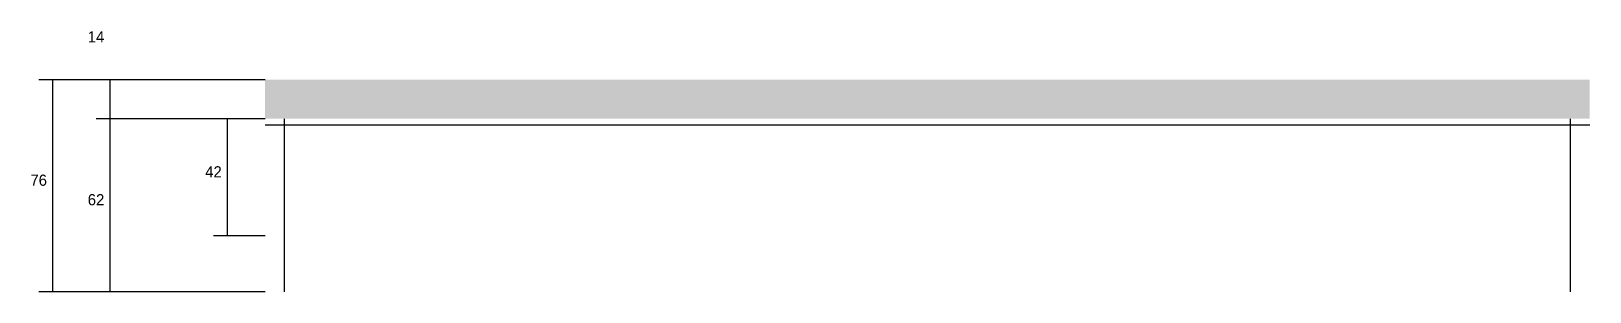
# Model space of a CAD drawing. Header units: metres. Extents: x -65046 to 21926, y -45195 to 1016.
# Drawn here: x 189 to 749, y -45195 to -45102 of the extents above; entities that cross this region are included whole.
import ezdxf

# ---------------------------------------------------------------- set-up
doc = ezdxf.new("R2010")
doc.units = ezdxf.units.M
doc.layers.add('COTA', color=241, linetype='Continuous')
doc.layers.add('SARR_2.2x7', color=40, linetype='Continuous')

msp = doc.modelspace()

# ---------------------------------------------------------------- texts
at = {"layer": 'COTA'}
for s, p in [('14', (209.6, -45105.8)), ('76', (189, -45157.2)), ('42', (251.8, -45154.2)), ('62', (209.6, -45164.2))]:
    msp.add_text(s, height=4, dxfattribs=at).set_placement(p)

# ---------------------------------------------------------------- hatches: boundary and pattern name
at = {"layer": 'COTA'}
h = msp.add_hatch(dxfattribs=at)
h.set_pattern_fill('AR-CONC', scale=0.03)
h.paths.add_polyline_path([(273.3, -45119.2), (273.3, -45133.2), (749.3, -45133.2), (749.3, -45119.2)])

# ---------------------------------------------------------------- linework, layer by layer
for p, q in [((273.3, -45119.2), (192, -45119.2)), ((197, -45195.2), (197, -45119.2)), ((273.3, -45119.2), (212.6, -45119.2)), ((217.6, -45133.2), (217.6, -45119.2)), ((273.3, -45133.2), (212.6, -45133.2)), ((273.3, -45133.2), (212.6, -45133.2)), ((217.6, -45195.2), (217.6, -45133.2)), ((273.3, -45133.2), (254.8, -45133.2)), ((259.8, -45175.2), (259.8, -45133.2)), ((273.3, -45175.2), (254.8, -45175.2)), ((273.3, -45195.2), (192, -45195.2)), ((273.3, -45195.2), (212.6, -45195.2))]:
    msp.add_line(p, q, dxfattribs=at)
at = {"layer": 'SARR_2.2x7'}
for p, q in [((273.3, -45135.4), (517.3, -45135.4)), ((280.3, -45195.2), (280.3, -45133.2)), ((517.3, -45135.4), (749.3, -45135.4)), ((742.3, -45195.2), (742.3, -45133.2))]:
    msp.add_line(p, q, dxfattribs=at)

msp.set_redraw_order([(e.dxf.handle, doc.entitydb.next_handle()) for e in msp.query("TEXT MTEXT ATTDEF DIMENSION ARC_DIMENSION")])  # texts and dimensions are drawn at this point

doc.saveas('drawing.dxf')
